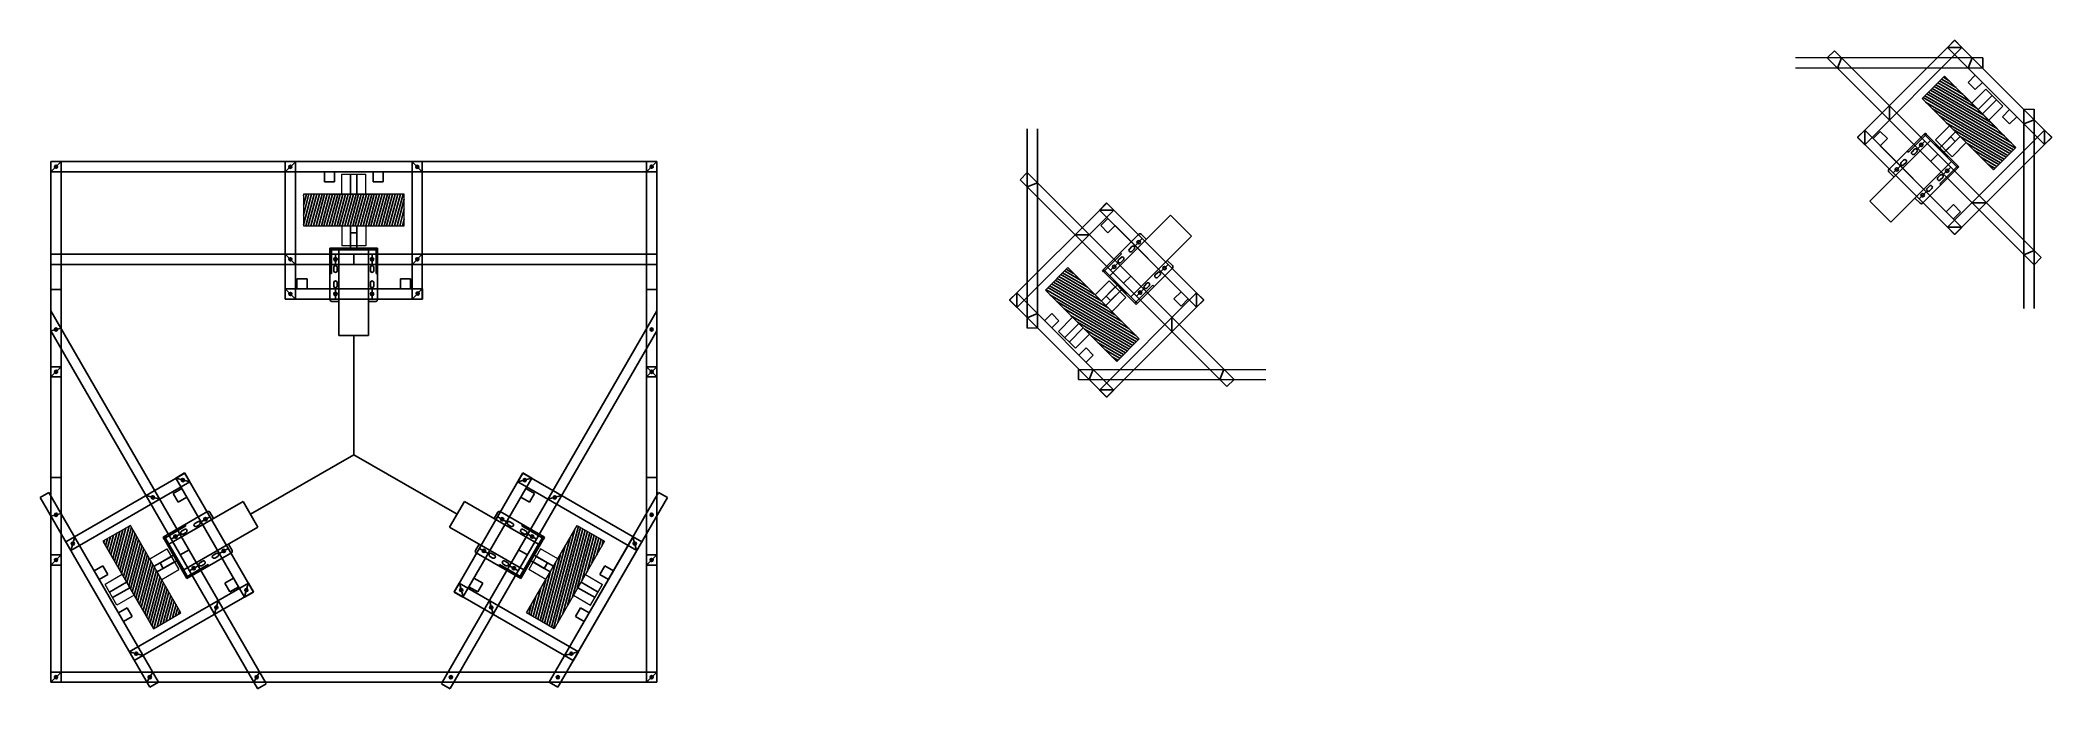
# Model space of a CAD drawing. Header units: millimetres. Extents: x -15418 to 43885, y -27590 to 23052.
# Drawn here: x 20542 to 23073, y 14608 to 15424 of the extents above; entities that cross this region are included whole.
import ezdxf

# ---------------------------------------------------------------- set-up
doc = ezdxf.new("R2010")
doc.units = ezdxf.units.MM
doc.header["$LTSCALE"] = 0.5
doc.layers.get('0').update_dxf_attribs({"lineweight": 5})
doc.layers.get('Defpoints').update_dxf_attribs({"color": 4})
for name, color, linetype in [('Layer1', 1, 'Continuous'), ('Layer2', 2, 'Continuous'), ('Layer3', 9, 'Continuous')]:
    doc.layers.add(name, color=color, linetype=linetype)
doc.layers.add('Layer5', color=51, linetype='Continuous', lineweight=5)
pattern_1 = [(255, (21000.833, 14586.512), (3.066814, -0.82175), [])]

msp = doc.modelspace()

# ---------------------------------------------------------------- hatches: boundary and pattern name
at = {"layer": 'Defpoints'}
h = msp.add_hatch(dxfattribs=at)
h.set_pattern_fill('ANSI31', color=256, angle=465)
h.set_pattern_definition([(150, (22495.4547, 15372.122), (-1.5875, -2.74963), [])])
h.paths.add_polyline_path([(22999.9345, 15261.0862), (23028.2188, 15289.3704), (22938.4162, 15379.173), (22910.1319, 15350.8887)])
h = msp.add_hatch(dxfattribs=at)
h.set_pattern_fill('ANSI31', color=256, angle=210)
h.set_pattern_definition([(255, (20870.9293, 14361.512), (3.066814, -0.82175), [])])
h.paths.add_polyline_path([(21000.1931, 15190.5862), (21000.1931, 15230.5862), (20873.1931, 15230.5862), (20873.1931, 15190.5862)])
h = msp.add_hatch(dxfattribs=at)
h.set_pattern_fill('ANSI31', color=256, angle=645)
h.set_pattern_definition([(330, (22339.6424, 15027.1805), (1.5875, 2.74963), [])])
h.paths.add_polyline_path([(21835.1626, 15138.2164), (21806.8783, 15109.9321), (21896.6809, 15020.1295), (21924.9651, 15048.4138)])
h = msp.add_hatch(dxfattribs=at)
h.set_pattern_fill('ANSI31', color=256, angle=210)
h.set_pattern_definition(pattern_1)
h.paths.add_polyline_path([(20655.701, 14813.8788), (20621.0599, 14793.8788), (20684.5599, 14683.8936), (20719.201, 14703.8936)])
h = msp.add_hatch(dxfattribs=at)
h.set_pattern_fill('ANSI31', color=256, angle=210)
h.set_pattern_definition(pattern_1)
h.paths.add_polyline_path([(21154.1852, 14703.8936), (21188.8262, 14683.8936), (21252.3262, 14793.8788), (21217.6852, 14813.8788)])

# ---------------------------------------------------------------- linework, layer by layer
for p, q in [((22910.1319, 15350.8887), (22938.4162, 15379.173)), ((22938.4162, 15379.173), (23028.2188, 15289.3704)), ((22938.4162, 15379.173), (23028.2188, 15289.3704)), ((22999.9345, 15261.0862), (22910.1319, 15350.8887)), ((22962.4578, 15355.1314), (23004.1771, 15313.4121)), ((23004.1771, 15313.4121), (22962.4578, 15355.1314)), ((22972.7109, 15344.8783), (22990.3886, 15362.556)), ((23011.6018, 15341.3428), (22990.3886, 15362.556)), ((22993.9241, 15323.6651), (23011.6018, 15341.3428)), ((22944.4266, 15316.5941), (22926.7489, 15298.9164)), ((22926.7489, 15298.9164), (22947.9622, 15277.7032)), ((22965.6398, 15295.3809), (22947.9622, 15277.7032)), ((23028.2188, 15289.3704), (22999.9345, 15261.0862)), ((20921.6931, 15255.5862), (20951.6931, 15255.5862)), ((20921.6931, 15230.5862), (20921.6931, 15255.5862)), ((20951.6931, 15230.5862), (20951.6931, 15255.5862)), ((21000.1931, 15230.5862), (20873.1931, 15230.5862)), ((21000.1931, 15230.5862), (20873.1931, 15230.5862)), ((20873.1931, 15230.5862), (20873.1931, 15190.5862)), ((20966.1931, 15230.5862), (20907.1931, 15230.5862)), ((20907.1931, 15230.5862), (20966.1931, 15230.5862)), ((21000.1931, 15190.5862), (21000.1931, 15230.5862)), ((20873.1931, 15190.5862), (21000.1931, 15190.5862)), ((20921.6931, 15190.5862), (20921.6931, 15165.5862)), ((20951.6931, 15190.5862), (20951.6931, 15165.5862)), ((20951.6931, 15165.5862), (20921.6931, 15165.5862)), ((21806.8783, 15109.9321), (21835.1626, 15138.2164)), ((21835.1626, 15138.2164), (21924.9651, 15048.4138)), ((21869.4573, 15103.9217), (21887.1349, 15121.5994)), ((21908.3481, 15100.3862), (21887.1349, 15121.5994)), ((21896.6809, 15020.1295), (21806.8783, 15109.9321)), ((21896.6809, 15020.1295), (21806.8783, 15109.9321)), ((21872.6392, 15044.1712), (21830.9199, 15085.8905)), ((21830.9199, 15085.8905), (21872.6392, 15044.1712)), ((21890.6705, 15082.7085), (21908.3481, 15100.3862)), ((21841.173, 15075.6374), (21823.4953, 15057.9597)), ((21823.4953, 15057.9597), (21844.7085, 15036.7465)), ((21862.3862, 15054.4242), (21844.7085, 15036.7465)), ((21924.9651, 15048.4138), (21896.6809, 15020.1295)), ((20655.701, 14813.8788), (20621.0599, 14793.8788)), ((20719.201, 14703.8936), (20655.701, 14813.8788)), ((21154.1852, 14703.8936), (21217.6852, 14813.8788)), ((21217.6852, 14813.8788), (21252.3262, 14793.8788)), ((20621.0599, 14793.8788), (20684.5599, 14683.8936)), ((20621.0599, 14793.8788), (20684.5599, 14683.8936)), ((20679.951, 14771.8766), (20701.6016, 14784.3766)), ((20701.6016, 14784.3766), (20716.6016, 14758.3958)), ((21171.7845, 14784.3766), (21156.7845, 14758.3958)), ((21193.4352, 14771.8766), (21171.7845, 14784.3766)), ((21252.3262, 14793.8788), (21188.8262, 14683.8936)), ((21252.3262, 14793.8788), (21188.8262, 14683.8936)), ((20638.0599, 14764.4339), (20667.5599, 14713.3384)), ((20667.5599, 14713.3384), (20638.0599, 14764.4339)), ((20694.951, 14745.8958), (20716.6016, 14758.3958)), ((21178.4352, 14745.8958), (21156.7845, 14758.3958)), ((21235.3262, 14764.4339), (21205.8262, 14713.3384)), ((21205.8262, 14713.3384), (21235.3262, 14764.4339)), ((20645.3099, 14751.8766), (20623.6593, 14739.3766)), ((20638.6593, 14713.3958), (20623.6593, 14739.3766)), ((21228.0762, 14751.8766), (21249.7268, 14739.3766)), ((21234.7268, 14713.3958), (21249.7268, 14739.3766)), ((20660.3099, 14725.8958), (20638.6593, 14713.3958)), ((21213.0762, 14725.8958), (21234.7268, 14713.3958)), ((20684.5599, 14683.8936), (20719.201, 14703.8936)), ((21188.8262, 14683.8936), (21154.1852, 14703.8936))]:
    msp.add_line(p, q)
for p, q in [((22914.021, 15307.4017), (22868.2641, 15261.6448)), ((22915.4352, 15305.9875), (22892.8078, 15283.36)), ((22912.6068, 15305.9875), (22955.0332, 15263.5611)), ((22914.021, 15307.4017), (22956.4474, 15264.9753)), ((22914.021, 15307.4017), (22915.4352, 15305.9875)), ((22926.0418, 15292.5524), (22927.4561, 15293.9666)), ((20555.6026, 15271.4612), (20555.6026, 14616.4625)), ((20568.3026, 15271.4612), (20568.3026, 14616.4625)), ((21305.0836, 15271.4612), (21305.0836, 14616.4625)), ((21317.7836, 15271.4612), (21317.7836, 14616.4625)), ((22886.8328, 15273.3545), (22883.7922, 15270.3139)), ((22889.8733, 15270.3139), (22886.8328, 15267.2734)), ((22892.8078, 15283.36), (22891.3936, 15284.7743)), ((22900.4799, 15287.0016), (22897.4394, 15283.9611)), ((22903.5205, 15283.9611), (22900.4799, 15280.9205)), ((22910.6906, 15219.2184), (22956.4474, 15264.9753)), ((22955.0332, 15266.3895), (22932.4058, 15243.7621)), ((22941.5982, 15276.9961), (22943.0124, 15278.4103)), ((22956.4474, 15264.9753), (22955.0332, 15266.3895)), ((22868.2641, 15258.6042), (22874.7695, 15252.0988)), ((22919.3597, 15240.8276), (22916.3191, 15237.787)), ((22922.4002, 15237.787), (22919.3597, 15234.7464)), ((22933.0068, 15254.4747), (22929.9663, 15251.4342)), ((22932.4058, 15243.7621), (22933.82, 15242.3478)), ((22936.0474, 15251.4342), (22933.0068, 15248.3936)), ((22901.1446, 15225.7238), (22907.65, 15219.2184)), ((20906.6931, 15097.8762), (20906.6931, 15162.5862)), ((20966.6931, 15162.5862), (20906.6931, 15162.5862)), ((20906.6931, 15162.5862), (20908.6931, 15162.5862)), ((20908.6931, 15162.5862), (20908.6931, 15130.5862)), ((20925.6931, 15160.5862), (20925.6931, 15162.5862)), ((20947.6931, 15160.5862), (20947.6931, 15162.5862)), ((20966.6931, 15162.5862), (20964.6931, 15162.5862)), ((20964.6931, 15162.5862), (20964.6931, 15130.5862)), ((20966.6931, 15162.5862), (20966.6931, 15097.8762)), ((21924.4065, 15180.0842), (21878.6496, 15134.3273)), ((21912.6968, 15161.5155), (21915.7374, 15164.5561)), ((21933.9525, 15173.5788), (21927.4471, 15180.0842)), ((20966.6931, 15160.5862), (20906.6931, 15160.5862)), ((20911.5431, 15138.5862), (20911.5431, 15134.2862)), ((20915.8431, 15138.5862), (20915.8431, 15134.2862)), ((20957.5431, 15138.5862), (20957.5431, 15134.2862)), ((20961.8431, 15138.5862), (20961.8431, 15134.2862)), ((21880.0639, 15132.9131), (21902.6913, 15155.5405)), ((21899.0497, 15147.8684), (21902.0902, 15150.9089)), ((21902.6913, 15155.5405), (21901.2771, 15156.9547)), ((21902.0902, 15144.8278), (21905.1308, 15147.8684)), ((21915.7374, 15158.475), (21918.778, 15161.5155)), ((21921.076, 15091.9009), (21966.8329, 15137.6577)), ((21966.8329, 15140.6983), (21960.3275, 15147.2037)), ((20908.6931, 15130.5862), (20906.6931, 15130.5862)), ((20911.5431, 15119.2862), (20911.5431, 15114.9862)), ((20915.8431, 15119.2862), (20915.8431, 15114.9862)), ((20957.5431, 15119.2862), (20957.5431, 15114.9862)), ((20961.8431, 15119.2862), (20961.8431, 15114.9862)), ((20964.6931, 15130.5862), (20966.6931, 15130.5862)), ((21921.076, 15091.9009), (21878.6496, 15134.3273)), ((21878.6496, 15134.3273), (21880.0639, 15132.9131)), ((21922.4903, 15093.3151), (21880.0639, 15135.7415)), ((21893.4989, 15122.3065), (21892.0847, 15120.8922)), ((21919.6618, 15093.3151), (21942.2893, 15115.9425)), ((21931.5766, 15115.3415), (21934.6171, 15118.382)), ((21934.6171, 15112.3009), (21937.6577, 15115.3415)), ((21942.2893, 15115.9425), (21943.7035, 15114.5283)), ((21945.2237, 15128.9886), (21948.2643, 15132.0292)), ((21948.2643, 15125.9481), (21951.3049, 15128.9886)), ((20918.0431, 15095.7262), (20908.8431, 15095.7262)), ((20964.5431, 15095.7262), (20955.3431, 15095.7262)), ((21909.0552, 15106.7501), (21907.641, 15105.3359)), ((21921.076, 15091.9009), (21919.6618, 15093.3151)), ((20936.6931, 15052.7862), (20936.6931, 14902.7862)), ((20806.7893, 14827.7862), (20936.6931, 14902.7862)), ((21066.5969, 14827.7862), (20936.6931, 14902.7862)), ((20696.6997, 14798.867), (20752.7402, 14831.222)), ((20697.6997, 14797.1349), (20725.4125, 14813.1349)), ((20719.9093, 14806.6667), (20723.6332, 14808.8167)), ((20725.4125, 14813.1349), (20724.4125, 14814.867)), ((20736.6236, 14816.3167), (20740.3475, 14818.4667)), ((20738.7736, 14812.5928), (20742.4975, 14814.7428)), ((20755.6771, 14830.435), (20760.2771, 14822.4676)), ((21117.709, 14830.435), (21113.109, 14822.4676)), ((21176.6865, 14798.867), (21120.646, 14831.222)), ((21134.6126, 14812.5928), (21130.8887, 14814.7428)), ((21136.7626, 14816.3167), (21133.0387, 14818.4667)), ((21147.9737, 14813.1349), (21148.9737, 14814.867)), ((21175.6865, 14797.1349), (21147.9737, 14813.1349)), ((21153.4769, 14806.6667), (21149.753, 14808.8167)), ((20696.6997, 14798.867), (20726.6997, 14746.9054)), ((20696.6997, 14798.867), (20697.6997, 14797.1349)), ((20698.4317, 14799.867), (20728.4317, 14747.9054)), ((20707.9317, 14783.4125), (20706.1997, 14782.4125)), ((20722.0593, 14802.9428), (20725.7832, 14805.0928)), ((20778.9271, 14790.1648), (20783.5271, 14782.1974)), ((21094.459, 14790.1648), (21089.859, 14782.1974)), ((21174.9544, 14799.867), (21144.9544, 14747.9054)), ((21176.6865, 14798.867), (21146.6865, 14746.9054)), ((21151.3269, 14802.9428), (21147.603, 14805.0928)), ((21165.4544, 14783.4125), (21167.1865, 14782.4125)), ((21176.6865, 14798.867), (21175.6865, 14797.1349)), ((20718.9317, 14764.3599), (20717.1997, 14763.3599)), ((20725.6997, 14748.6375), (20753.4125, 14764.6375)), ((20782.7402, 14779.2604), (20726.6997, 14746.9054)), ((20742.9093, 14766.8296), (20746.6332, 14768.9796)), ((20745.0593, 14763.1057), (20748.7832, 14765.2557)), ((20753.4125, 14764.6375), (20754.4125, 14762.9054)), ((20759.6236, 14776.4796), (20763.3475, 14778.6296)), ((20761.7736, 14772.7557), (20765.4975, 14774.9057)), ((21090.646, 14779.2604), (21146.6865, 14746.9054)), ((21111.6126, 14772.7557), (21107.8887, 14774.9057)), ((21113.7626, 14776.4796), (21110.0387, 14778.6296)), ((21119.9737, 14764.6375), (21118.9737, 14762.9054)), ((21147.6865, 14748.6375), (21119.9737, 14764.6375)), ((21128.3269, 14763.1057), (21124.603, 14765.2557)), ((21130.4769, 14766.8296), (21126.753, 14768.9796)), ((21154.4544, 14764.3599), (21156.1865, 14763.3599)), ((20726.6997, 14746.9054), (20725.6997, 14748.6375)), ((21146.6865, 14746.9054), (21147.6865, 14748.6375)), ((20555.6026, 14629.1625), (21317.7836, 14629.1625)), ((20555.6026, 14616.4625), (21317.7836, 14616.4625))]:
    msp.add_line(p, q, dxfattribs=at)
for centre in [(22909.0713, 15292.5524), (22878.2414, 15261.7226), (22941.5982, 15260.0255), (22910.7683, 15229.1957), (21924.3287, 15170.1069), (20913.6931, 15148.5862), (20959.6931, 15148.5862), (21893.4989, 15139.277), (21956.8557, 15137.58), (20913.6931, 15104.9862), (20959.6931, 15104.9862), (21926.0258, 15106.7501), (20750.0827, 14821.6048), (21123.3034, 14821.6048), (20712.324, 14799.8048), (20773.0827, 14781.7676), (21100.3034, 14781.7676), (21161.0621, 14799.8048), (20735.324, 14759.9676), (21138.0621, 14759.9676)]:
    msp.add_circle(centre, 2.15, dxfattribs=at)
for centre, start, end in [((22885.3125, 15268.7936), 135, 315), ((22888.353, 15271.8342), 315, 135), ((22898.9597, 15282.4408), 135, 315), ((22902.0002, 15285.4814), 315, 135), ((22869.7844, 15260.1245), 135, 225), ((22917.8394, 15236.2667), 135, 315), ((22920.88, 15239.3073), 315, 135), ((22931.4866, 15249.9139), 135, 315), ((22934.5271, 15252.9544), 315, 135), ((22909.1703, 15220.7387), 225, 315), ((21917.2577, 15163.0358), 315, 135), ((21925.9268, 15178.5639), 45, 135), ((20913.6931, 15138.5862), 0, 180), ((20959.6931, 15138.5862), 0, 180), ((21900.57, 15146.3481), 135, 315), ((21903.6105, 15149.3887), 315, 135), ((21914.2171, 15159.9953), 135, 315), ((21965.3126, 15139.178), 315, 45), ((20913.6931, 15134.2862), 180, 0), ((20913.6931, 15119.2862), 0, 180), ((20913.6931, 15114.9862), 180, 0), ((20959.6931, 15134.2862), 180, 0), ((20959.6931, 15119.2862), 0, 180), ((20959.6931, 15114.9862), 180, 0), ((21933.0969, 15113.8212), 135, 315), ((21936.1374, 15116.8617), 315, 135), ((21946.744, 15127.4683), 135, 315), ((21949.7846, 15130.5089), 315, 135), ((20908.8431, 15097.8762), 180, 270), ((20964.5431, 15097.8762), 270, 0), ((20724.7082, 14806.9548), 300, 120), ((20737.6986, 14814.4548), 120, 300), ((20741.4225, 14816.6048), 300, 120), ((20753.8152, 14829.36), 30, 120), ((21119.571, 14829.36), 60, 150), ((21131.9637, 14816.6048), 60, 240), ((21135.6876, 14814.4548), 240, 60), ((21148.678, 14806.9548), 60, 240), ((20720.9843, 14804.8048), 120, 300), ((20781.6652, 14781.1224), 300, 30), ((21091.721, 14781.1224), 150, 240), ((21152.4019, 14804.8048), 240, 60), ((20743.9843, 14764.9676), 120, 300), ((20747.7082, 14767.1176), 300, 120), ((20760.6986, 14774.6176), 120, 300), ((20764.4225, 14776.7676), 300, 120), ((21108.9637, 14776.7676), 60, 240), ((21112.6876, 14774.6176), 240, 60), ((21125.678, 14767.1176), 60, 240), ((21129.4019, 14764.9676), 240, 60)]:
    msp.add_arc(centre, 2.15, start, end, dxfattribs=at)
at = {"layer": 'Layer1'}
for p, q in [((22828.9384, 15301.7978), (22951.2679, 15424.1273)), ((22837.9187, 15292.8176), (22960.2481, 15415.1471)), ((22960.1244, 15415.0233), (22942.1639, 15415.0233)), ((22951.2679, 15424.1273), (22960.2481, 15415.1471)), ((22799.7172, 15410.8867), (22790.737, 15401.9065)), ((23050.9523, 15141.6912), (22790.737, 15401.9065)), ((23059.9325, 15150.6715), (22799.7172, 15410.8867)), ((22808.731, 15401.873), (22803.4704, 15389.173)), ((22973.2747, 15401.873), (22968.0142, 15389.173)), ((22976.9944, 15380.1928), (22968.0142, 15371.2125)), ((22968.0142, 15371.2125), (22976.9944, 15362.2322)), ((22976.9944, 15362.2322), (22985.9747, 15371.2125)), ((22868.8723, 15323.7712), (22868.8723, 15341.7317)), ((23011.278, 15327.9487), (23020.2583, 15336.9289)), ((23020.2583, 15318.9684), (23011.278, 15327.9487)), ((23029.2385, 15327.9487), (23020.2583, 15318.9684)), ((23038.2188, 15337.373), (23038.2188, 15086.713)), ((23050.9188, 15324.2289), (23038.2188, 15318.9684)), ((23050.9188, 15337.373), (23050.9188, 15086.713)), ((21784.1783, 15061.9295), (21784.1783, 15312.5895)), ((21796.8783, 15061.9295), (21796.8783, 15312.5895)), ((22837.8303, 15311.114), (22828.85, 15302.1337)), ((22951.1795, 15179.8043), (22828.85, 15302.1337)), ((22828.9384, 15301.7978), (22837.9187, 15292.8176)), ((22960.1597, 15188.7845), (22837.8303, 15311.114)), ((22838.0424, 15310.9018), (22838.0424, 15292.9413)), ((22920.6325, 15297.9618), (22844.4064, 15221.7357)), ((22904.5811, 15288.0623), (22913.5614, 15297.0426)), ((22947.0076, 15271.5867), (22920.6325, 15297.9618)), ((22926.0418, 15292.5524), (22926.9611, 15293.4717)), ((22942.5174, 15277.9153), (22926.9611, 15293.4717)), ((22930.9916, 15287.6027), (22931.9108, 15288.5219)), ((22946.053, 15302.6641), (22931.9108, 15288.5219)), ((22937.5677, 15282.8651), (22951.7098, 15297.0072)), ((23064.1928, 15311.2024), (22941.8634, 15188.8729)), ((22951.7098, 15297.0072), (22946.053, 15302.6641)), ((23073.1731, 15302.2221), (22950.8436, 15179.8926)), ((23064.0691, 15311.0786), (23064.0691, 15293.1181)), ((23073.1731, 15302.2221), (23064.1928, 15311.2024)), ((21317.7836, 15271.4612), (20555.6026, 15271.4612)), ((20555.6026, 15258.7612), (20568.3026, 15271.4612)), ((20559.9526, 15265.1112), (20563.9526, 15265.1112)), ((20561.9526, 15267.1112), (20561.9526, 15263.1112)), ((20850.4931, 15271.4612), (20850.4931, 15098.4612)), ((20850.4931, 15271.4612), (20863.1931, 15271.4612)), ((20863.1931, 15271.2862), (20850.4931, 15258.5862)), ((20854.8431, 15264.9362), (20858.8431, 15264.9362)), ((20856.8431, 15266.9362), (20856.8431, 15262.9362)), ((20863.1931, 15271.4612), (20863.1931, 15098.4612)), ((21010.1931, 15098.4612), (21010.1931, 15271.4612)), ((21010.1931, 15271.2862), (21022.8931, 15258.5862)), ((21014.5431, 15264.9362), (21018.5431, 15264.9362)), ((21016.5431, 15266.9362), (21016.5431, 15262.9362)), ((21022.8931, 15098.4612), (21022.8931, 15271.4612)), ((21022.8931, 15271.4612), (21022.8931, 15098.4612)), ((21305.0836, 15258.7612), (21317.7836, 15271.4612)), ((21309.4336, 15265.1112), (21313.4336, 15265.1112)), ((21311.4336, 15267.1112), (21311.4336, 15263.1112)), ((22947.0076, 15271.5867), (22870.7814, 15195.3606)), ((22873.7513, 15257.2324), (22882.7316, 15266.2127)), ((22929.8249, 15280.7791), (22920.8446, 15271.7988)), ((22933.82, 15284.7743), (22934.7393, 15285.6935)), ((22936.6484, 15281.9458), (22937.5677, 15282.8651)), ((22937.1081, 15255.5354), (22946.0883, 15264.5156)), ((22941.5982, 15276.9961), (22942.5174, 15277.9153)), ((21317.7836, 15258.7612), (20555.6026, 15258.7612)), ((21022.8931, 15258.7612), (20850.4931, 15258.7612)), ((20899.7509, 15258.7612), (20899.7509, 15246.0612)), ((20899.7509, 15246.0612), (20912.4509, 15246.0612)), ((20912.4509, 15246.0612), (20912.4509, 15258.7612)), ((20960.9352, 15246.0612), (20960.9352, 15258.7612)), ((20973.6352, 15246.0612), (20960.9352, 15246.0612)), ((20973.6352, 15258.7612), (20973.6352, 15246.0612)), ((21784.1448, 15257.6113), (21775.1646, 15248.6311)), ((21775.1646, 15248.6311), (22035.3799, 14988.4158)), ((21784.1448, 15257.6113), (22044.3601, 14997.396)), ((21796.8783, 15244.8779), (21784.1783, 15239.6173)), ((21761.924, 15097.0804), (21884.2535, 15219.4099)), ((21874.9373, 15210.518), (21883.9176, 15219.4983)), ((21883.9176, 15219.4983), (22006.2471, 15097.1688)), ((21884.2535, 15219.4099), (21893.2337, 15210.4296)), ((22870.7814, 15195.3606), (22844.4064, 15221.7357)), ((22906.2782, 15224.7055), (22915.2585, 15233.6858)), ((22990.7775, 15219.8265), (22972.817, 15219.8265)), ((21770.9042, 15088.1002), (21893.2337, 15210.4296)), ((21874.9373, 15210.518), (21997.2668, 15088.1886)), ((21875.1495, 15210.3059), (21893.11, 15210.3059)), ((21888.0895, 15127.7158), (21964.3156, 15203.9419)), ((21964.3156, 15203.9419), (21990.6907, 15177.5669)), ((22950.8436, 15179.8926), (22941.8634, 15188.8729)), ((22959.9476, 15188.9966), (22941.9871, 15188.9966)), ((22960.1597, 15188.7845), (22951.1795, 15179.8043)), ((20925.6931, 15160.5862), (20925.6931, 15161.8862)), ((20925.6931, 15161.8862), (20947.6931, 15161.8862)), ((20932.6931, 15161.8862), (20932.6931, 15181.8862)), ((20932.6931, 15181.8862), (20940.6931, 15181.8862)), ((20932.6931, 15160.5862), (20932.6931, 15161.8862)), ((20936.6931, 15160.5862), (20936.6931, 15161.8862)), ((20940.6931, 15181.8862), (20940.6931, 15161.8862)), ((20940.6931, 15160.5862), (20940.6931, 15161.8862)), ((20947.6931, 15160.5862), (20947.6931, 15161.8862)), ((21844.3196, 15179.476), (21862.2801, 15179.476)), ((21914.4646, 15101.3407), (21990.6907, 15177.5669)), ((21928.8189, 15174.597), (21919.8386, 15165.6168)), ((20555.6026, 15154.9362), (21317.7836, 15154.9362)), ((20555.6026, 15142.2362), (21317.7836, 15142.2362)), ((20850.4931, 15154.9362), (20863.1931, 15142.2362)), ((20854.8431, 15148.5862), (20858.8431, 15148.5862)), ((20856.8431, 15150.5862), (20856.8431, 15146.5862)), ((20913.6931, 15142.2362), (20913.6931, 15154.9362)), ((20918.0431, 15160.5862), (20955.3431, 15160.5862)), ((20918.0431, 15160.5862), (20918.0431, 15052.7862)), ((20936.6931, 15154.9362), (20936.6931, 15142.2362)), ((20955.3431, 15160.5862), (20955.3431, 15052.7862)), ((20959.6931, 15142.2362), (20959.6931, 15154.9362)), ((21010.1931, 15142.2362), (21022.8931, 15154.9362)), ((21014.5431, 15148.5862), (21018.5431, 15148.5862)), ((21016.5431, 15150.5862), (21016.5431, 15146.5862)), ((21897.989, 15143.7672), (21889.0088, 15134.7869)), ((21961.3458, 15142.0701), (21952.3655, 15133.0898)), ((23038.2188, 15154.4247), (23050.9188, 15159.6852)), ((23050.9523, 15141.6912), (23059.9325, 15150.6715)), ((20850.1931, 15111.3362), (21023.1931, 15111.3362)), ((20850.1931, 15111.3362), (20850.1931, 15098.6362)), ((20850.4931, 15111.3362), (20863.1931, 15098.6362)), ((20913.6931, 15098.6362), (20913.6931, 15111.3362)), ((20959.6931, 15098.6362), (20959.6931, 15111.3362)), ((21022.8931, 15111.3362), (21010.1931, 15098.6362)), ((21023.1931, 15111.3362), (21023.1931, 15098.6362)), ((21023.1931, 15111.3362), (21023.1931, 15098.6362)), ((21897.5294, 15116.4375), (21883.3873, 15102.2953)), ((21888.0895, 15127.7158), (21914.4646, 15101.3407)), ((21893.4989, 15122.3065), (21892.5796, 15121.3872)), ((21892.5796, 15121.3872), (21908.136, 15105.8309)), ((21898.4486, 15117.3567), (21897.5294, 15116.4375)), ((21901.2771, 15114.5283), (21900.3578, 15113.609)), ((21904.1055, 15111.6999), (21903.1862, 15110.7806)), ((21905.2722, 15118.5234), (21914.2525, 15127.5037)), ((21930.5159, 15111.2402), (21921.5357, 15102.26)), ((20850.1931, 15098.6362), (21023.1931, 15098.6362)), ((20850.4931, 15098.4612), (20863.1931, 15098.4612)), ((20854.8431, 15104.9862), (20858.8431, 15104.9862)), ((20856.8431, 15106.9862), (20856.8431, 15102.9862)), ((21022.8931, 15098.4612), (21010.1931, 15098.4612)), ((21015.0696, 15105.5127), (21019.0696, 15105.5127)), ((21017.0696, 15107.5127), (21017.0696, 15103.5127)), ((21761.924, 15097.0804), (21770.9042, 15088.1002)), ((21771.028, 15088.2239), (21771.028, 15106.1844)), ((21997.1784, 15106.4849), (21874.8489, 14984.1555)), ((21883.3873, 15102.2953), (21889.0441, 15096.6385)), ((22006.1587, 15097.5047), (21883.8292, 14975.1752)), ((21889.0441, 15096.6385), (21903.1862, 15110.7806)), ((21909.0552, 15106.7501), (21908.136, 15105.8309)), ((21997.0547, 15088.4007), (21997.0547, 15106.3612)), ((22006.1587, 15097.5047), (21997.1784, 15106.4849)), ((21997.2668, 15088.1886), (22006.2471, 15097.1688)), ((20826.3233, 14615.0523), (20555.6026, 15083.9543)), ((20555.6026, 15058.5543), (20568.3026, 15061.9573)), ((20561.9526, 15062.2558), (20561.9526, 15058.2558)), ((21047.0629, 14615.0523), (21317.7836, 15083.9543)), ((21311.4336, 15062.2558), (21311.4336, 15058.2558)), ((21784.1783, 15075.0736), (21796.8783, 15080.3341)), ((21805.8586, 15071.3539), (21814.8388, 15080.3341)), ((21814.8388, 15080.3341), (21823.8191, 15071.3539)), ((21823.8191, 15071.3539), (21814.8388, 15062.3736)), ((21966.2248, 15075.5313), (21966.2248, 15057.5708)), ((20815.3248, 14608.7023), (20555.6026, 15058.5543)), ((20559.9526, 15060.2558), (20563.9526, 15060.2558)), ((20918.0431, 15052.7862), (20955.3431, 15052.7862)), ((21058.0614, 14608.7023), (21317.7836, 15058.5543)), ((21858.1026, 15037.0703), (21849.1224, 15028.09)), ((21867.0829, 15028.09), (21858.1026, 15037.0703)), ((20555.6026, 15000.7619), (20568.3026, 15013.4619)), ((21305.0836, 15000.7619), (21317.7836, 15013.4619)), ((21317.7836, 15000.7619), (21305.0836, 15013.4619)), ((21858.1026, 15019.1098), (21867.0829, 15028.09)), ((21861.8224, 14997.4295), (21867.0829, 15010.1295)), ((22026.3661, 14997.4295), (22031.6266, 15010.1295)), ((20559.9526, 15007.1119), (20563.9526, 15007.1119)), ((20561.9526, 15009.1119), (20561.9526, 15005.1119)), ((21309.4336, 15007.1119), (21313.4336, 15007.1119)), ((21313.4336, 15007.1119), (21309.4336, 15007.1119)), ((21311.4336, 15009.1119), (21311.4336, 15005.1119)), ((22035.3799, 14988.4158), (22044.3601, 14997.396)), ((21883.8292, 14975.1752), (21874.8489, 14984.1555)), ((21874.9727, 14984.2792), (21892.9332, 14984.2792)), ((20724.1336, 14879.6001), (20574.3112, 14793.1001)), ((20730.4836, 14868.6016), (20580.6612, 14782.1016)), ((20712.8335, 14873.4224), (20723.832, 14879.7724)), ((20799.3335, 14723.6), (20712.8335, 14873.4224)), ((20712.9835, 14873.1626), (20730.332, 14868.5141)), ((20719.6577, 14870.8383), (20723.6577, 14870.8383)), ((20721.6577, 14872.8383), (20721.6577, 14868.8383)), ((20810.332, 14729.95), (20723.832, 14879.7724)), ((20724.1336, 14879.6001), (20730.4836, 14868.6016)), ((21063.0541, 14729.95), (21149.5541, 14879.7724)), ((21074.0527, 14723.6), (21160.5527, 14873.4224)), ((21149.2526, 14879.6001), (21142.9026, 14868.6016)), ((21142.9026, 14868.6016), (21292.725, 14782.1016)), ((21160.4027, 14873.1626), (21143.0541, 14868.5141)), ((21149.2526, 14879.6001), (21299.075, 14793.1001)), ((21160.5527, 14873.4224), (21149.5541, 14879.7724)), ((21149.7284, 14870.8383), (21153.7284, 14870.8383)), ((21151.7284, 14872.8383), (21151.7284, 14868.8383)), ((20542.1097, 14848.8746), (20553.1082, 14855.2246)), ((20542.1097, 14848.8746), (20679.9591, 14610.1125)), ((20553.1082, 14855.2246), (20690.9576, 14616.4625)), ((20692.5733, 14846.7141), (20675.2248, 14851.3626)), ((20681.899, 14849.0383), (20685.899, 14849.0383)), ((20683.899, 14851.0383), (20683.899, 14847.0383)), ((20704.1067, 14790.0376), (20797.4643, 14843.9376)), ((20816.1143, 14811.6348), (20797.4643, 14843.9376)), ((21057.2719, 14811.6348), (21075.9219, 14843.9376)), ((21169.2794, 14790.0376), (21075.9219, 14843.9376)), ((21180.8129, 14846.7141), (21198.1614, 14851.3626)), ((21320.2779, 14855.2246), (21182.4285, 14616.4625)), ((21187.4871, 14849.0383), (21191.4871, 14849.0383)), ((21189.4871, 14851.0383), (21189.4871, 14847.0383)), ((21331.2764, 14848.8746), (21193.4271, 14610.1125)), ((21331.2764, 14848.8746), (21320.2779, 14855.2246)), ((20555.6026, 14825.5043), (20568.3026, 14828.9073)), ((20559.9526, 14827.2058), (20563.9526, 14827.2058)), ((20561.9526, 14829.2058), (20561.9526, 14825.2058)), ((20722.7567, 14757.7348), (20816.1143, 14811.6348)), ((20755.582, 14824.7798), (20744.5835, 14818.4298)), ((21150.6294, 14757.7348), (21057.2719, 14811.6348)), ((21117.8041, 14824.7798), (21128.8027, 14818.4298)), ((21313.4336, 14827.2058), (21309.4336, 14827.2058)), ((21311.4336, 14829.2058), (21311.4336, 14825.2058)), ((20580.8127, 14782.1891), (20585.4612, 14799.5376)), ((20581.137, 14790.8633), (20585.137, 14790.8633)), ((20583.137, 14792.8633), (20583.137, 14788.8633)), ((20722.7567, 14757.7348), (20704.1067, 14790.0376)), ((20707.9317, 14783.4125), (20706.8059, 14782.7625)), ((20717.8059, 14763.7099), (20706.8059, 14782.7625)), ((20717.8233, 14802.9798), (20706.8248, 14796.6298)), ((20718.3248, 14776.7112), (20729.3233, 14783.0612)), ((20778.582, 14784.9426), (20767.5835, 14778.5926)), ((21094.8041, 14784.9426), (21105.8027, 14778.5926)), ((21155.0614, 14776.7112), (21144.0629, 14783.0612)), ((21150.6294, 14757.7348), (21169.2794, 14790.0376)), ((21155.5629, 14802.9798), (21166.5614, 14796.6298)), ((21155.5803, 14763.7099), (21166.5803, 14782.7625)), ((21165.4544, 14783.4125), (21166.5803, 14782.7625)), ((21288.0765, 14799.4501), (21201.8765, 14650.1473)), ((21299.075, 14793.1001), (21212.875, 14643.7973)), ((21292.5734, 14782.1891), (21287.9249, 14799.5376)), ((21288.2492, 14790.8633), (21292.2492, 14790.8633)), ((21290.2492, 14792.8633), (21290.2492, 14788.8633)), ((20555.6026, 14763.9619), (20568.3026, 14776.6619)), ((20559.9526, 14770.3119), (20563.9526, 14770.3119)), ((20561.9526, 14772.3119), (20561.9526, 14768.3119)), ((20609.9386, 14756.7915), (20620.9371, 14763.1415)), ((20620.9371, 14763.1415), (20627.2871, 14752.143)), ((20692.9854, 14766.7003), (20710.3059, 14776.7003)), ((20696.9854, 14759.7721), (20692.9854, 14766.7003)), ((20714.3059, 14769.7721), (20696.9854, 14759.7721)), ((20711.4317, 14777.3503), (20710.3059, 14776.7003)), ((20713.4317, 14773.8862), (20712.3059, 14773.2362)), ((20715.4317, 14770.4221), (20714.3059, 14769.7721)), ((20718.9317, 14764.3599), (20717.8059, 14763.7099)), ((20740.8233, 14763.1426), (20729.8248, 14756.7926)), ((21132.5629, 14763.1426), (21143.5614, 14756.7926)), ((21154.4544, 14764.3599), (21155.5803, 14763.7099)), ((21157.9544, 14770.4221), (21159.0803, 14769.7721)), ((21159.0803, 14769.7721), (21176.4008, 14759.7721)), ((21159.9544, 14773.8862), (21161.0803, 14773.2362)), ((21161.9544, 14777.3503), (21163.0803, 14776.7003)), ((21180.4008, 14766.7003), (21163.0803, 14776.7003)), ((21176.4008, 14759.7721), (21180.4008, 14766.7003)), ((21252.449, 14763.1415), (21246.099, 14752.143)), ((21263.4475, 14756.7915), (21252.449, 14763.1415)), ((21305.0836, 14763.9619), (21317.7836, 14776.6619)), ((21309.4336, 14770.3119), (21313.4336, 14770.3119)), ((21311.4336, 14772.3119), (21311.4336, 14768.3119)), ((20627.2871, 14752.143), (20616.2886, 14745.793)), ((20654.1612, 14654.7958), (20803.9836, 14741.2958)), ((20799.1835, 14723.8598), (20803.832, 14741.2083)), ((20799.5077, 14732.5341), (20803.5077, 14732.5341)), ((20801.5077, 14734.5341), (20801.5077, 14730.5341)), ((20810.3336, 14730.2973), (20803.9836, 14741.2958)), ((21063.0526, 14730.2973), (21069.4026, 14741.2958)), ((21219.225, 14654.7958), (21069.4026, 14741.2958)), ((21074.2027, 14723.8598), (21069.5541, 14741.2083)), ((21069.8784, 14732.5341), (21073.8784, 14732.5341)), ((21071.8784, 14734.5341), (21071.8784, 14730.5341)), ((21246.099, 14752.143), (21257.0975, 14745.793)), ((20651.5293, 14710.1544), (20640.5307, 14703.8044)), ((20657.8793, 14699.1559), (20651.5293, 14710.1544)), ((20660.5112, 14643.7973), (20810.3336, 14730.2973)), ((20761.4248, 14702.0598), (20766.0733, 14719.4083)), ((20761.749, 14710.7341), (20765.749, 14710.7341)), ((20763.749, 14712.7341), (20763.749, 14708.7341)), ((20799.3335, 14723.6), (20810.332, 14729.95)), ((21212.875, 14643.7973), (21063.0526, 14730.2973)), ((21074.0527, 14723.6), (21063.0541, 14729.95)), ((21111.9614, 14702.0598), (21107.3129, 14719.4083)), ((21107.6371, 14710.7341), (21111.6371, 14710.7341)), ((21109.6371, 14712.7341), (21109.6371, 14708.7341)), ((21215.5069, 14699.1559), (21221.8569, 14710.1544)), ((21221.8569, 14710.1544), (21232.8554, 14703.8044)), ((20646.8807, 14692.8059), (20657.8793, 14699.1559)), ((21226.5054, 14692.8059), (21215.5069, 14699.1559)), ((20654.3127, 14654.6833), (20671.6612, 14650.0348)), ((20660.987, 14652.3591), (20664.987, 14652.3591)), ((20662.987, 14654.3591), (20662.987, 14650.3591)), ((21219.0734, 14654.6833), (21201.7249, 14650.0348)), ((21208.3992, 14652.3591), (21212.3992, 14652.3591)), ((21210.3992, 14654.3591), (21210.3992, 14650.3591)), ((21212.875, 14643.5973), (21219.225, 14654.5958)), ((20555.6026, 14616.4625), (20568.3026, 14629.1625)), ((20559.9526, 14622.8125), (20563.9526, 14622.8125)), ((20561.9526, 14624.8125), (20561.9526, 14620.8125)), ((20676.2929, 14616.4625), (20683.6253, 14629.1625)), ((20677.9591, 14622.8125), (20681.9591, 14622.8125)), ((20679.9591, 14624.8125), (20679.9591, 14620.8125)), ((20690.9576, 14616.4625), (20679.9591, 14610.1125)), ((20810.8444, 14616.4625), (20818.1767, 14629.1625)), ((20812.5106, 14622.8125), (20816.5106, 14622.8125)), ((20814.5106, 14624.8125), (20814.5106, 14620.8125)), ((20826.4415, 14614.6475), (20815.443, 14608.2975)), ((21046.9446, 14614.6475), (21057.9431, 14608.2975)), ((21060.8756, 14622.8125), (21056.8756, 14622.8125)), ((21058.8756, 14624.8125), (21058.8756, 14620.8125)), ((21182.4285, 14616.4625), (21193.4271, 14610.1125)), ((21195.4271, 14622.8125), (21191.4271, 14622.8125)), ((21193.4271, 14624.8125), (21193.4271, 14620.8125)), ((21305.0836, 14616.4625), (21317.7836, 14629.1625)), ((21309.4336, 14622.8125), (21313.4336, 14622.8125)), ((21311.4336, 14624.8125), (21311.4336, 14620.8125))]:
    msp.add_line(p, q, dxfattribs=at)
for centre in [(20561.9526, 15265.1112), (20856.8431, 15264.9362), (21016.5431, 15264.9362), (21311.4336, 15265.1112), (20856.8431, 15148.5862), (21016.5431, 15148.5862), (20856.8431, 15104.9862), (21017.0696, 15105.5127), (20561.9526, 15060.2558), (21311.4336, 15060.2558), (20561.9526, 15007.1119), (21311.4336, 15007.1119), (21311.4336, 15007.1119), (20721.6577, 14870.8383), (21151.7284, 14870.8383), (20683.899, 14849.0383), (21189.4871, 14849.0383), (20561.9526, 14827.2058), (21311.4336, 14827.2058), (20583.137, 14790.8633), (21290.2492, 14790.8633), (20561.9526, 14770.3119), (21311.4336, 14770.3119), (20801.5077, 14732.5341), (21071.8784, 14732.5341), (20763.749, 14710.7341), (21109.6371, 14710.7341), (20662.987, 14652.3591), (21210.3992, 14652.3591), (20561.9526, 14622.8125), (20679.9591, 14622.8125), (20814.5106, 14622.8125), (21058.8756, 14622.8125), (21193.4271, 14622.8125), (21311.4336, 14622.8125)]:
    msp.add_circle(centre, 2, dxfattribs=at)
at = {"layer": 'Layer2'}
for p, q in [((22980.4891, 15337.1002), (22998.1667, 15354.7778)), ((22986.1459, 15331.4433), (23003.8236, 15349.121)), ((22952.2048, 15308.8159), (22934.5271, 15291.1382)), ((22957.8616, 15303.159), (22940.184, 15285.4814)), ((20932.6931, 15230.5862), (20932.6931, 15255.5862)), ((20940.6931, 15230.5862), (20940.6931, 15255.5862)), ((20932.6931, 15190.5862), (20932.6931, 15165.5862)), ((20940.6931, 15190.5862), (20940.6931, 15165.5862)), ((21877.2354, 15096.1435), (21894.9131, 15113.8212)), ((20568.3026, 15110.7619), (20555.6026, 15110.7619)), ((20555.6026, 15110.7619), (20555.6026, 15000.7619)), ((20568.3026, 15000.7619), (20568.3026, 15110.7619)), ((21305.0836, 15000.7619), (21305.0836, 15110.7619)), ((21305.0836, 15110.7619), (21317.7836, 15110.7619)), ((21317.7836, 15110.7619), (21317.7836, 15000.7619)), ((21882.8923, 15090.4867), (21900.57, 15108.1643)), ((21848.9512, 15067.8592), (21831.2735, 15050.1816)), ((21854.608, 15062.2024), (21836.9303, 15044.5247)), ((20555.6026, 15013.4619), (20568.3026, 15013.4619)), ((21317.7836, 15013.4619), (21305.0836, 15013.4619)), ((20555.6026, 15000.7619), (20568.3026, 15000.7619)), ((21317.7836, 15000.7619), (21305.0836, 15000.7619)), ((20555.6026, 14763.9619), (20555.6026, 14873.9619)), ((20555.6026, 14873.9619), (20568.3026, 14873.9619)), ((20568.3026, 14873.9619), (20568.3026, 14763.9619)), ((21317.7836, 14873.9619), (21305.0836, 14873.9619)), ((21305.0836, 14873.9619), (21305.0836, 14763.9619)), ((21317.7836, 14763.9619), (21317.7836, 14873.9619)), ((20574.3112, 14793.1001), (20585.3097, 14799.4501)), ((20568.3026, 14776.6619), (20555.6026, 14776.6619)), ((20568.3026, 14763.9619), (20555.6026, 14763.9619)), ((20685.451, 14762.3503), (20707.1016, 14774.8503)), ((20689.451, 14755.4221), (20711.1016, 14767.9221)), ((21183.9352, 14755.4221), (21162.2845, 14767.9221)), ((21187.9352, 14762.3503), (21166.2845, 14774.8503)), ((21305.0836, 14776.6619), (21317.7836, 14776.6619)), ((21305.0836, 14763.9619), (21317.7836, 14763.9619)), ((20650.8099, 14742.3503), (20629.1593, 14729.8503)), ((20654.8099, 14735.4221), (20633.1593, 14722.9221)), ((21218.5762, 14735.4221), (21240.2268, 14722.9221)), ((21222.5762, 14742.3503), (21244.2268, 14729.8503))]:
    msp.add_line(p, q, dxfattribs=at)
at = {"layer": 'Layer3'}
for p, q in [((22986.4188, 15389.173), (22986.4188, 15401.873)), ((22848.4369, 15300.5074), (22857.4171, 15309.4876)), ((22857.4171, 15309.4876), (22866.3974, 15300.5074)), ((22866.3974, 15300.5074), (22857.4171, 15291.5271)), ((22949.5531, 15217.3516), (22940.5729, 15208.3714)), ((22958.5334, 15208.3714), (22949.5531, 15217.3516)), ((21885.5439, 15199.9114), (21876.5637, 15190.9312)), ((21876.5637, 15190.9312), (21885.5439, 15181.9509)), ((21885.5439, 15181.9509), (21894.5242, 15190.9312)), ((22949.5531, 15199.3911), (22958.5334, 15208.3714)), ((20865.1931, 15111.3362), (20865.1931, 15124.0362)), ((20865.1931, 15124.0362), (20877.8931, 15124.0362)), ((20877.8931, 15124.0362), (20877.8931, 15111.3362)), ((21008.1931, 15124.0362), (20995.4931, 15124.0362)), ((20995.4931, 15124.0362), (20995.4931, 15111.3362)), ((21008.1931, 15111.3362), (21008.1931, 15124.0362)), ((21968.6997, 15098.7952), (21977.6799, 15107.7754)), ((21977.6799, 15089.8149), (21968.6997, 15098.7952)), ((21986.6602, 15098.7952), (21977.6799, 15089.8149)), ((21848.6783, 15010.1295), (21848.6783, 14997.4295)), ((20720.3335, 14860.432), (20709.335, 14854.082)), ((21153.0527, 14860.432), (21164.0512, 14854.082)), ((20709.335, 14854.082), (20715.685, 14843.0835)), ((20715.685, 14843.0835), (20726.6835, 14849.4335)), ((21157.7012, 14843.0835), (21146.7027, 14849.4335)), ((21164.0512, 14854.082), (21157.7012, 14843.0835)), ((20774.485, 14741.2389), (20785.4835, 14747.5889)), ((20780.835, 14730.2404), (20774.485, 14741.2389)), ((20791.8335, 14736.5904), (20780.835, 14730.2404)), ((21081.5527, 14736.5904), (21092.5512, 14730.2404)), ((21098.9012, 14741.2389), (21087.9027, 14747.5889)), ((21092.5512, 14730.2404), (21098.9012, 14741.2389))]:
    msp.add_line(p, q, dxfattribs=at)
at = {"layer": 'Layer5'}
for p, q in [((22950.932, 15424.2157), (22941.9517, 15415.2355)), ((23064.2812, 15292.906), (22941.9517, 15415.2355)), ((23073.2615, 15301.8862), (22950.932, 15424.2157)), ((22986.4188, 15401.873), (22750.9188, 15401.873)), ((22986.4188, 15389.173), (22750.9188, 15389.173)), ((23038.2188, 15337.373), (23050.9188, 15337.373)), ((22940.5729, 15208.3714), (22857.4171, 15291.5271)), ((23073.2615, 15301.8862), (23064.2812, 15292.906)), ((21894.5242, 15190.9312), (21977.6799, 15107.7754)), ((21761.8356, 15097.4163), (21770.8159, 15106.3966)), ((21761.8356, 15097.4163), (21884.1651, 14975.0868)), ((21770.8159, 15106.3966), (21893.1453, 14984.0671)), ((21796.8783, 15061.9295), (21784.1783, 15061.9295)), ((21848.6783, 15010.1295), (22084.1783, 15010.1295)), ((21848.6783, 14997.4295), (22084.1783, 14997.4295)), ((21884.1651, 14975.0868), (21893.1453, 14984.0671))]:
    msp.add_line(p, q, dxfattribs=at)

doc.saveas('drawing.dxf')
